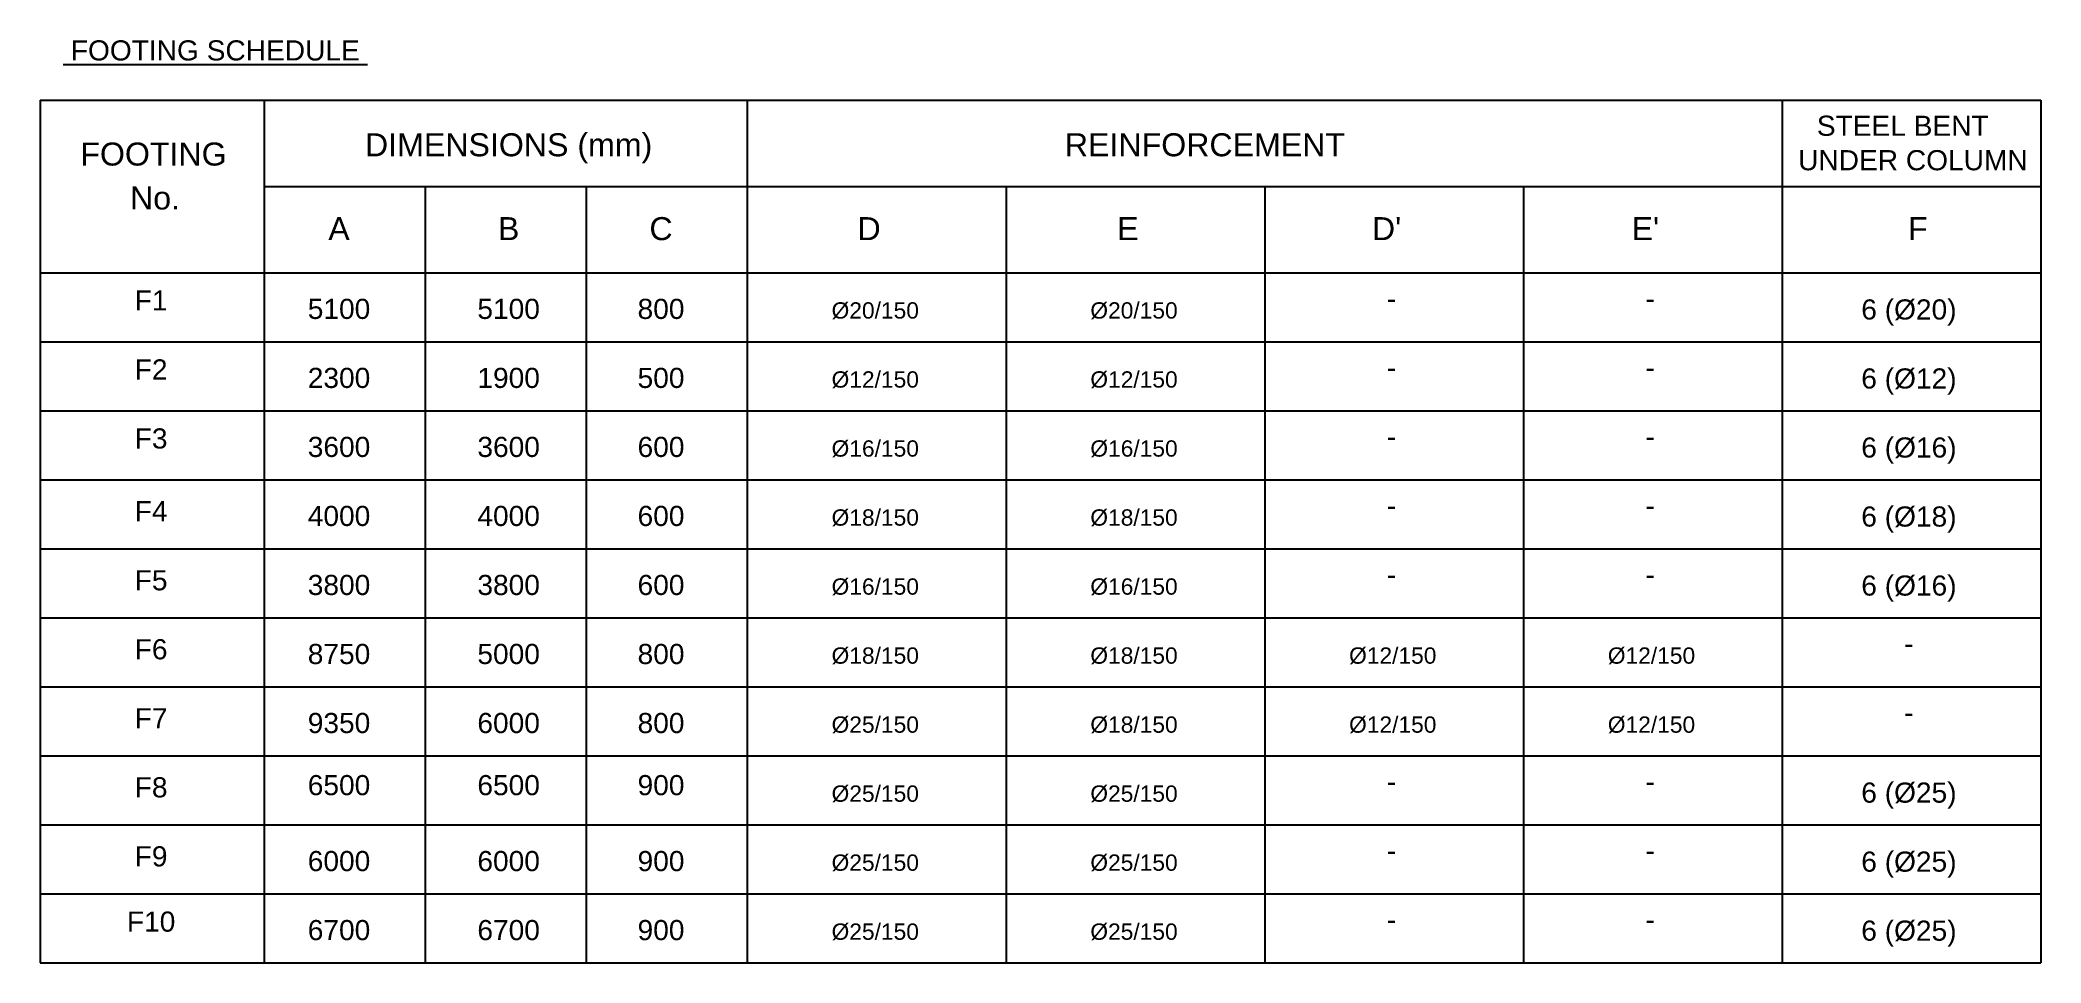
# Model space of a CAD drawing. Header units: metres. Extents: x -55 to 193, y -43 to 92.
# Drawn here: x -29.87 to 4.93, y 76.09 to 92.13 of the extents above; entities that cross this region are included whole.
import ezdxf
from ezdxf.enums import TextEntityAlignment as Align

# ---------------------------------------------------------------- set-up
doc = ezdxf.new("R2010")
doc.units = ezdxf.units.M
doc.header["$MEASUREMENT"] = 0
for name, color, linetype in [('S-SCHEDULE', 20, 'Continuous'), ('S-TEXT SUB TITLE', 2, 'Continuous'), ('S-Text-Foundations', 7, 'Continuous'), ('S-Text-General', 7, 'Continuous')]:
    doc.layers.add(name, color=color, linetype=linetype)
doc.styles.add('ARIAL', font='arial.ttf')
doc.styles.add('Tahoma', font='arial.ttf')

msp = doc.modelspace()

# ---------------------------------------------------------------- texts
at = {"layer": 'S-TEXT SUB TITLE', "style": 'Tahoma'}
msp.add_text('%%U FOOTING SCHEDULE ', height=0.35, dxfattribs=at).set_placement((-26.823, 91.779), align=Align.CENTER)
at = {"layer": 'S-Text-Foundations', "style": 'Tahoma'}
for s, height, p in [('DIMENSIONS (mm)', 0.4, (-21.721, 90.113)), ('REINFORCEMENT', 0.4, (-9.611, 90.113)), ('STEEL BENT', 0.35, (2.525, 90.469)), ('FOOTING', 0.4, (-27.898, 89.952)), ('UNDER COLUMN', 0.35, (2.701, 89.87)), ('No.', 0.4, (-27.871, 89.188)), ('A', 0.4, (-24.671, 88.655)), ('B', 0.4, (-21.721, 88.655)), ('C', 0.4, (-19.071, 88.655)), ('D', 0.4, (-15.452, 88.655)), ('E', 0.4, (-10.952, 88.655)), ("D'", 0.4, (-6.452, 88.655)), ("E'", 0.4, (-1.952, 88.655)), ('F', 0.4, (2.788, 88.655)), ('F1', 0.35, (-27.939, 87.432)), ('5100', 0.35, (-24.671, 87.285)), ('5100', 0.35, (-21.721, 87.285)), ('800', 0.35, (-19.071, 87.285)), ('-', 0.35, (-6.368, 87.466)), ('-', 0.35, (-1.868, 87.466)), ('6 (%%C20)', 0.35, (2.632, 87.275)), ('F2', 0.35, (-27.939, 86.232)), ('2300', 0.35, (-24.671, 86.085)), ('1900', 0.35, (-21.721, 86.085)), ('500', 0.35, (-19.071, 86.085)), ('-', 0.35, (-6.368, 86.266)), ('-', 0.35, (-1.868, 86.266)), ('6 (%%C12)', 0.35, (2.632, 86.075)), ('F3', 0.35, (-27.939, 85.032)), ('3600', 0.35, (-24.671, 84.885)), ('3600', 0.35, (-21.721, 84.885)), ('600', 0.35, (-19.071, 84.885)), ('-', 0.35, (-6.368, 85.066)), ('-', 0.35, (-1.868, 85.066)), ('6 (%%C16)', 0.35, (2.632, 84.875)), ('F4', 0.35, (-27.939, 83.767)), ('4000', 0.35, (-24.671, 83.685)), ('4000', 0.35, (-21.721, 83.685)), ('600', 0.35, (-19.071, 83.685)), ('-', 0.35, (-6.368, 83.866)), ('-', 0.35, (-1.868, 83.866)), ('6 (%%C18)', 0.35, (2.632, 83.675)), ('F5', 0.35, (-27.939, 82.567)), ('3800', 0.35, (-24.671, 82.485)), ('3800', 0.35, (-21.721, 82.485)), ('600', 0.35, (-19.071, 82.485)), ('6 (%%C16)', 0.35, (2.632, 82.475)), ('-', 0.35, (-6.368, 82.666)), ('-', 0.35, (-1.868, 82.666)), ('F6', 0.35, (-27.939, 81.367)), ('8750', 0.35, (-24.671, 81.285)), ('5000', 0.35, (-21.721, 81.285)), ('800', 0.35, (-19.071, 81.285)), ('-', 0.35, (2.632, 81.466)), ('F7', 0.35, (-27.939, 80.167)), ('9350', 0.35, (-24.671, 80.085)), ('6000', 0.35, (-21.721, 80.085)), ('800', 0.35, (-19.071, 80.085)), ('-', 0.35, (2.632, 80.266)), ('6500', 0.35, (-24.671, 79.005)), ('6500', 0.35, (-21.721, 79.005)), ('900', 0.35, (-19.071, 79.005)), ('F8', 0.35, (-27.939, 78.967)), ('-', 0.35, (-6.368, 79.066)), ('-', 0.35, (-1.868, 79.066)), ('6 (%%C25)', 0.35, (2.632, 78.875)), ('F9', 0.35, (-27.939, 77.767)), ('6000', 0.35, (-24.671, 77.685)), ('6000', 0.35, (-21.721, 77.685)), ('900', 0.35, (-19.071, 77.685)), ('-', 0.35, (-6.368, 77.866)), ('-', 0.35, (-1.868, 77.866)), ('6 (%%C25)', 0.35, (2.632, 77.675)), ('F10', 0.35, (-27.939, 76.632)), ('6700', 0.35, (-24.671, 76.485)), ('6700', 0.35, (-21.721, 76.485)), ('900', 0.35, (-19.071, 76.485)), ('-', 0.35, (-6.368, 76.666)), ('-', 0.35, (-1.868, 76.666)), ('6 (%%C25)', 0.35, (2.632, 76.475))]:
    msp.add_text(s, height=height, dxfattribs=at).set_placement(p, align=Align.CENTER)
at = {"layer": 'S-Text-General', "style": 'ARIAL'}
for s, p in [('%%C20/150', (-15.345, 87.435)), ('%%C20/150', (-10.845, 87.435)), ('%%C12/150', (-15.345, 86.235)), ('%%C12/150', (-10.845, 86.235)), ('%%C16/150', (-15.345, 85.035)), ('%%C16/150', (-10.845, 85.035)), ('%%C18/150', (-15.345, 83.835)), ('%%C18/150', (-10.845, 83.835)), ('%%C16/150', (-15.345, 82.635)), ('%%C16/150', (-10.845, 82.635)), ('%%C18/150', (-15.345, 81.435)), ('%%C18/150', (-10.845, 81.435)), ('%%C12/150', (-6.345, 81.435)), ('%%C12/150', (-1.845, 81.435)), ('%%C25/150', (-15.345, 80.235)), ('%%C18/150', (-10.845, 80.235)), ('%%C12/150', (-6.345, 80.235)), ('%%C12/150', (-1.845, 80.235)), ('%%C25/150', (-15.345, 79.035)), ('%%C25/150', (-10.845, 79.035)), ('%%C25/150', (-15.345, 77.835)), ('%%C25/150', (-10.845, 77.835)), ('%%C25/150', (-15.345, 76.635)), ('%%C25/150', (-10.845, 76.635))]:
    msp.add_text(s, height=0.2835, dxfattribs=at).set_placement(p, align=Align.MIDDLE)

# ---------------------------------------------------------------- linework, layer by layer
at = {"layer": 'S-SCHEDULE'}
for p, q in [((-29.871, 91.088), (4.929, 91.088)), ((-29.871, 91.088), (-29.871, 76.088)), ((-25.971, 91.088), (-25.971, 76.088)), ((-17.571, 91.088), (-17.571, 76.088)), ((0.429, 91.088), (0.429, 76.088)), ((4.929, 91.088), (4.929, 76.088)), ((-25.971, 89.588), (4.929, 89.588)), ((-23.171, 89.588), (-23.171, 76.088)), ((-20.371, 89.588), (-20.371, 76.088)), ((-13.071, 89.588), (-13.071, 76.088)), ((-8.571, 89.588), (-8.571, 76.088)), ((-4.071, 89.588), (-4.071, 76.088)), ((-29.871, 88.088), (4.929, 88.088)), ((-29.871, 86.888), (4.929, 86.888)), ((-29.871, 85.688), (4.929, 85.688)), ((-29.871, 84.488), (4.929, 84.488)), ((-29.871, 83.288), (4.929, 83.288)), ((-29.871, 82.088), (4.929, 82.088)), ((-29.871, 80.888), (4.929, 80.888)), ((-29.871, 79.688), (4.929, 79.688)), ((-29.871, 78.488), (4.929, 78.488)), ((-29.871, 77.288), (4.929, 77.288)), ((-29.871, 76.088), (4.929, 76.088))]:
    msp.add_line(p, q, dxfattribs=at)

msp.set_redraw_order([(e.dxf.handle, doc.entitydb.next_handle()) for e in msp.query("TEXT MTEXT ATTDEF DIMENSION ARC_DIMENSION")])  # texts and dimensions are drawn at this point

doc.saveas('drawing.dxf')
